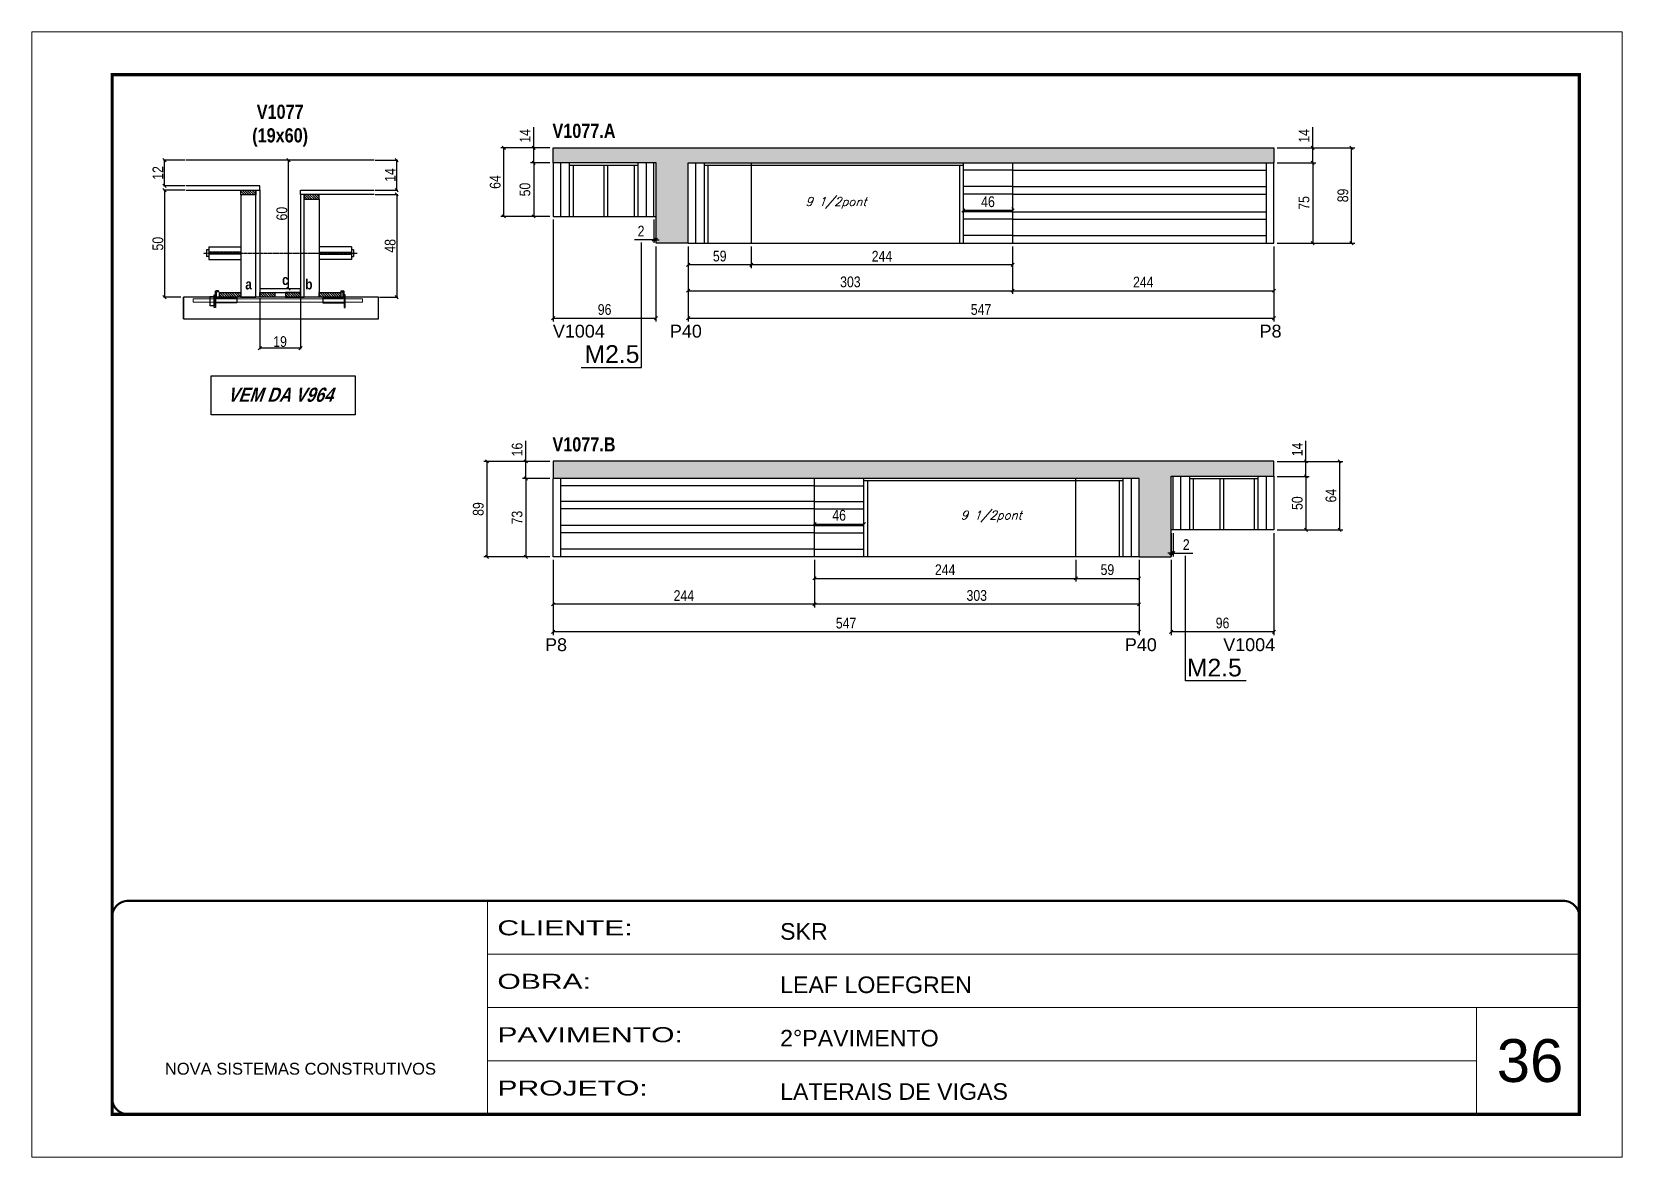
# Model space of a CAD drawing. Extents: x 3309 to 9563, y -2522 to 14608.
# Drawn here: x 8078 to 9563, y 4369 to 5419 of the extents above; entities that cross this region are included whole.
import ezdxf

# ---------------------------------------------------------------- set-up
doc = ezdxf.new("R2010")
doc.units = 0
for name, pattern in [('CONTINUO', [0]), ('DASHED', [0.75, 0.5, -0.25]), ('HIDDEN', [0.375, 0.25, -0.125])]:
    doc.linetypes.add(name, pattern=pattern)
for name, color, linetype in [('5', 5, 'Continuous'), ('barrote', 251, 'Continuous'), ('COTA', 241, 'Continuous'), ('detalhes', 4, 'Continuous'), ('NOMENCLATURA', 7, 'Continuous'), ('Painéis', 200, 'Continuous'), ('presilha', 1, 'Continuous'), ('SARR_2.2x10', 60, 'Continuous'), ('SARR_2.2x7', 40, 'Continuous'), ('SARR_3.5x7', 81, 'Continuous'), ('TENSOR', 3, 'Continuous'), ('texto', 7, 'Continuous')]:
    doc.layers.add(name, color=color, linetype=linetype)
for name, color, linetype, lineweight in [('CARIMBO', 255, 'Continuous', 9), ('CONCRETO', 251, 'Continuous', 25), ('Folhas', 255, 'Continuous', 9), ('SARRAFO DE PRESSAO', 251, 'DASHED', 9), ('SCO-___-LAJ', 2, 'Continuous', 0)]:
    doc.layers.add(name, color=color, linetype=linetype, lineweight=lineweight)
doc.styles.add('ARIAL', font='arial.ttf')
doc.styles.add('COTA TECNICA', font='techl___.ttf', dxfattribs={"height": 10})
doc.styles.add('COTA TECNICA 2X', font='techl___.ttf', dxfattribs={"height": 10})
doc.styles.add('Romans', font='romans.shx')
doc.styles.get("Standard").update_dxf_attribs({"font": 'arial.ttf'})
doc.styles.add('TECNICA', font='techb___.ttf', dxfattribs={"height": 10})
doc.styles.add('Tecnologia', font='')
doc.styles.get('Tecnologia').set_extended_font_data('Forgotten Futurist')
doc.dimstyles.new('PAINEL', dxfattribs={"dimtxt": 10, "dimasz": 3, "dimexe": 3, "dimexo": 3, "dimgap": 3, "dimtad": 1, "dimdec": 1, "dimzin": 12, "dimdsep": 46, "dimtxsty": 'COTA TECNICA', "dimblk1": 'OBLIQUE', "dimblk2": 'OBLIQUE', "dimsah": 1, "dimcen": 0.9, "dimclrd": 4, "dimclre": 4, "dimclrt": 240, "dimadec": 1, "dimazin": 3, "dimtfac": 1, "dimtdec": 1, "dimtmove": 0, "dimatfit": 3, "dimfxl": 1, "dimtolj": 1, "dimtzin": 12, "dimarcsym": 0})
doc.dimstyles.new('SECAO', dxfattribs={"dimscale": 0.333333, "dimtxt": 5, "dimasz": 9, "dimexe": 3, "dimexo": 3, "dimgap": 3, "dimtad": 1, "dimdec": 1, "dimlfac": 0.5, "dimzin": 12, "dimdsep": 46, "dimtxsty": 'COTA TECNICA 2X', "dimblk1": 'OBLIQUE', "dimblk2": 'OBLIQUE', "dimsah": 1, "dimcen": 0.9, "dimclrd": 4, "dimclre": 4, "dimclrt": 240, "dimadec": 1, "dimazin": 3, "dimtfac": 1, "dimtdec": 1, "dimtmove": 0, "dimatfit": 3, "dimfxl": 1, "dimtolj": 1, "dimtzin": 12, "dimarcsym": 0})
pattern_1 = [(135, (41526.2587, -118340.598), (-1.122532015, -1.122532015), [])]

msp = doc.modelspace()

# ---------------------------------------------------------------- texts
at = {"layer": '5', "linetype": 'Continuous'}
for s, rotation, p in [('V1004', 359.99996, (8564.4, 5134)), ('P40', 0.00004, (8673.69, 5134)), ('P8', 0.00004, (9224.3, 5134)), ('P8', 359.99996, (8557.12, 4841.43)), ('P40', 359.99996, (9098.48, 4841.43)), ('V1004', 0.00004, (9190.35, 4841.43))]:
    msp.add_text(s, height=12, rotation=rotation, dxfattribs=at).set_placement(p)
at = {"layer": 'CARIMBO', "style": 'ARIAL'}
msp.add_text('36', height=40, dxfattribs=at).set_placement((9445.73, 4439.4))
at = {"layer": 'detalhes', "style": 'TECNICA'}
for s, p in [('a', (8277.25, 5178.93)), ('c', (8311.54, 5183.04)), ('b', (8333.22, 5178.92))]:
    msp.add_text(s, height=9.6, dxfattribs=at).set_placement(p)
at = {"layer": 'NOMENCLATURA', "style": 'TECNICA'}
for s, p in [('V1077.A', (8564.03, 5320.29)), ('V1077.B', (8564.03, 5027.72))]:
    msp.add_text(s, height=13.2, dxfattribs=at).set_placement(p)
at = {"layer": 'NOMENCLATURA', "linetype": 'Continuous'}
for p in [(8594.02, 5110.38), (9156.44, 4817.81)]:
    msp.add_text('M2.5', height=16.5, dxfattribs=at).set_placement(p)
at = {"layer": 'NOMENCLATURA', "insert": (8309.75, 5351.27), "char_height": 13.2, "attachment_point": 2, "style": 'TECNICA'}
msp.add_mtext_dynamic_manual_height_columns('V1077\\P(19x60)', width=300.2766, gutter_width=1, heights=[0], dxfattribs=at)
at = {"layer": 'NOMENCLATURA', "insert": (8309.72, 5087.25), "char_height": 13.2, "width": 300.2766, "attachment_point": 2, "style": 'TECNICA'}
msp.add_mtext('{\\Q19;VEM DA V964}', dxfattribs=at)
at = {"layer": 'texto', "color": 2, "char_height": 8, "attachment_point": 5, "style": 'Romans'}
for insert in [(8828.74, 5259.6), (8973.74, 4967.03)]:
    msp.add_mtext('{\\Q19;\\C256;9 1/2pont}', dxfattribs=dict(at, insert=insert))

# ---------------------------------------------------------------- blocks, each defined once
blk = doc.blocks.new('9999999999')
at = {"color": 30, "linetype": 'CONTINUO'}
for p, q in [((98564.6, 34230.2), (98564.6, 34429.4)), ((98564.6, 34379.6), (99584, 34379.6)), ((98564.6, 34329.8), (99488, 34329.8)), ((99584, 34329.8), (99488, 34329.8)), ((99488, 34329.8), (99488, 34230.2)), ((98564.6, 34280), (99488, 34280))]:
    blk.add_line(p, q, dxfattribs=at)
at = {"color": 30, "linetype": 'CONTINUO', "const_width": 2}
blk.add_lwpolyline([(99584, 34230.2), (99584, 34414.4, 0.414214), (99569, 34429.4), (98229, 34429.4, 0.414214), (98214, 34414.4), (98214, 34245.2, 0.414214), (98229, 34230.2), (99584, 34230.2)], format="xyb", dxfattribs=at)
at = {"layer": 'Folhas'}
blk.add_lwpolyline([(98139, 34190.2), (99624, 34190.2), (99624, 35240.2), (98139, 35240.2)], close=True, dxfattribs=at)
at = {"layer": 'Folhas', "color": 30, "const_width": 3}
blk.add_lwpolyline([(98214, 34230.2), (99584, 34230.2), (99584, 35200.2), (98214, 35200.2)], close=True, dxfattribs=at)
at = {"color": 7, "linetype": 'Continuous', "ltscale": 5, "style": 'ARIAL'}
for s, height, p in [('SKR', 15.48, (98837.7, 34393.1)), ('LEAF LOEFGREN', 15.483, (98837.7, 34343.3)), ('2°PAVIMENTO', 15.483, (98837.7, 34293.5)), ('NOVA SISTEMAS CONSTRUTIVOS', 11.059, (98263.2, 34267.2)), ('LATERAIS DE VIGAS', 15.483, (98837.7, 34243.7))]:
    blk.add_text(s, height=height, dxfattribs=at).set_placement(p)
at = {"layer": 'Folhas', "color": 7, "style": 'Tecnologia', "width": 1.5}
for s, p in [('CLIENTE:', (98573.7, 34397.2)), ('OBRA:', (98573.7, 34347.3)), ('PAVIMENTO:', (98573.7, 34297.5)), ('PROJETO:', (98573.7, 34247.7))]:
    blk.add_text(s, height=14, dxfattribs=at).set_placement(p)
blk = doc.blocks.new('_Oblique')
at = {"color": 0, "linetype": 'ByBlock', "lineweight": -2}
blk.add_line((-0.5, -0.5), (0.5, 0.5), dxfattribs=at)
blk = doc.blocks.new('*D1319')
at = {"layer": 'COTA', "color": 4, "lineweight": -2, "transparency": 16777216}
for p, q in [((8290.7, 5170.6), (8290.7, 5123.1)), ((8328.7, 5170.6), (8328.7, 5123.1)), ((8328.7, 5124.1), (8290.7, 5124.1))]:
    blk.add_line(p, q, dxfattribs=at)
at = {"layer": 'Defpoints', "color": 0, "transparency": 16777216}
for p in [(8290.7, 5171.6), (8328.7, 5171.6), (8290.7, 5124.1)]:
    blk.add_point(p, dxfattribs=at)
at = {"layer": 'COTA', "color": 4, "lineweight": -2, "transparency": 16777216, "xscale": 3, "yscale": 3, "zscale": 3, "rotation": 180}
blk.add_blockref('_Oblique', (8290.7, 5124.1), dxfattribs=at)
at = {"layer": 'COTA', "color": 4, "lineweight": -2, "transparency": 16777216, "xscale": 3, "yscale": 3, "zscale": 3}
blk.add_blockref('_Oblique', (8328.7, 5124.1), dxfattribs=at)
at = {"layer": 'COTA', "color": 240, "transparency": 16777216, "insert": (8309.7, 5130.2), "char_height": 10, "attachment_point": 5, "style": 'COTA TECNICA 2X'}
blk.add_mtext('\\A1;19', dxfattribs=at)
blk = doc.blocks.new('PRESILHA METÁLICA 1')
at = {"layer": 'presilha'}
for p, q in [((0, 13), (6, 13)), ((0, 13), (0, 0)), ((6, 0), (0, 0)), ((6, 15.5), (7.5, 15.5)), ((6, -2.5), (6, 15.5)), ((6, 13), (6, 0)), ((7.5, 10.6), (7.5, 19.9)), ((7.5, 15.5), (7.5, -2.5)), ((37.5, 4.1), (7.5, 4.1)), ((12, 21), (8.6, 21)), ((9, 11.6), (9, 18.9)), ((12, 19.5), (9.6, 19.5)), ((37.5, 11), (9.6, 11)), ((12, 21), (12, 19.5)), ((37.5, 11), (37.5, 4.1)), ((7.5, -2.5), (6, -2.5))]:
    blk.add_line(p, q, dxfattribs=at)
for centre, radius, start, end in [((8.6, 19.9), 1.14, 90, 180), ((9.6, 18.9), 0.57, 90, 180), ((9.6, 11.6), 0.57, 180, 270)]:
    blk.add_arc(centre, radius, start, end, dxfattribs=at)
blk = doc.blocks.new('PRESILHA METÁLICA 2')
at = {"layer": 'presilha'}
for p, q in [((-5.2, 23.5), (-5.2, 22)), ((-5.2, 23.5), (-1.9, 23.5)), ((-0.8, 14.6), (-0.8, 22.4)), ((-30.8, 13.5), (-30.8, 6.6)), ((-30.8, 13.5), (-2.8, 13.5)), ((-30.8, 6.6), (-0.8, 6.6)), ((-5.2, 22), (-2.8, 22)), ((-2.2, 14.1), (-2.2, 21.4)), ((0.8, 18), (-0.8, 18)), ((-0.8, 18), (-0.8, 0)), ((-0.8, 0), (0.8, 0)), ((0.8, 0), (0.8, 18))]:
    blk.add_line(p, q, dxfattribs=at)
for centre, radius, start, end in [((-1.9, 22.4), 1.14, 0, 90), ((-2.8, 21.4), 0.57, 0, 90), ((-2.8, 14.1), 0.57, 270, 0)]:
    blk.add_arc(centre, radius, start, end, dxfattribs=at)
blk = doc.blocks.new('*D1320')
at = {"layer": 'COTA', "color": 4, "lineweight": -2, "transparency": 16777216}
for p, q in [((8221, 5271.6), (8200.7, 5271.6)), ((8201.7, 5271.6), (8201.7, 5171.6)), ((8216.9, 5171.6), (8200.7, 5171.6))]:
    blk.add_line(p, q, dxfattribs=at)
at = {"layer": 'Defpoints', "color": 0, "transparency": 16777216}
for p in [(8222, 5271.6), (8201.7, 5171.6), (8217.9, 5171.6)]:
    blk.add_point(p, dxfattribs=at)
at = {"layer": 'COTA', "color": 4, "lineweight": -2, "transparency": 16777216, "xscale": 3, "yscale": 3, "zscale": 3}
for p, rotation in [((8201.7, 5271.6), 90), ((8201.7, 5171.6), 270)]:
    blk.add_blockref('_Oblique', p, dxfattribs=dict(at, rotation=rotation))
at = {"layer": 'COTA', "color": 240, "transparency": 16777216, "insert": (8195.6, 5221.6), "char_height": 10, "attachment_point": 5, "rotation": 90, "style": 'COTA TECNICA 2X'}
blk.add_mtext('\\A1;50', dxfattribs=at)
blk = doc.blocks.new('*D1321')
at = {"layer": 'COTA', "color": 4, "lineweight": -2, "transparency": 16777216}
for p, q in [((8398.4, 5267.6), (8419.6, 5267.6)), ((8418.6, 5267.6), (8418.6, 5171.6)), ((8402.5, 5171.6), (8419.6, 5171.6))]:
    blk.add_line(p, q, dxfattribs=at)
at = {"layer": 'Defpoints', "color": 0, "transparency": 16777216}
for p in [(8397.4, 5267.6), (8401.5, 5171.6), (8418.6, 5171.6)]:
    blk.add_point(p, dxfattribs=at)
at = {"layer": 'COTA', "color": 4, "lineweight": -2, "transparency": 16777216, "xscale": 3, "yscale": 3, "zscale": 3}
for p, rotation in [((8418.6, 5267.6), 90), ((8418.6, 5171.6), 270)]:
    blk.add_blockref('_Oblique', p, dxfattribs=dict(at, rotation=rotation))
at = {"layer": 'COTA', "color": 240, "transparency": 16777216, "insert": (8412.5, 5219.6), "char_height": 10, "attachment_point": 5, "rotation": 90, "style": 'COTA TECNICA 2X'}
blk.add_mtext('\\A1;48', dxfattribs=at)
blk = doc.blocks.new('*D1322')
at = {"layer": 'COTA', "color": 4, "lineweight": -2, "transparency": 16777216}
for p, q in [((8327.7, 5299.6), (8316.5, 5299.6)), ((8317.5, 5179.6), (8317.5, 5299.6)), ((8327.7, 5179.6), (8316.5, 5179.6))]:
    blk.add_line(p, q, dxfattribs=at)
at = {"layer": 'Defpoints', "color": 0, "transparency": 16777216}
for p in [(8317.5, 5299.6), (8328.7, 5299.6), (8328.7, 5179.6)]:
    blk.add_point(p, dxfattribs=at)
at = {"layer": 'COTA', "color": 4, "lineweight": -2, "transparency": 16777216, "xscale": 3, "yscale": 3, "zscale": 3}
for p, rotation in [((8317.5, 5299.6), 90), ((8317.5, 5179.6), 270)]:
    blk.add_blockref('_Oblique', p, dxfattribs=dict(at, rotation=rotation))
at = {"layer": 'COTA', "color": 240, "transparency": 16777216, "insert": (8311.4, 5249.6), "char_height": 10, "attachment_point": 5, "rotation": 90, "style": 'COTA TECNICA 2X'}
blk.add_mtext('\\A1;60', dxfattribs=at)
blk = doc.blocks.new('*D1323')
at = {"layer": 'COTA', "color": 4, "lineweight": -2, "transparency": 16777216}
for p, q in [((8398.4, 5299.6), (8419.6, 5299.6)), ((8418.6, 5271.6), (8418.6, 5299.6)), ((8398.4, 5271.6), (8419.6, 5271.6))]:
    blk.add_line(p, q, dxfattribs=at)
at = {"layer": 'Defpoints', "color": 0, "transparency": 16777216}
for p in [(8397.4, 5299.6), (8418.6, 5299.6), (8397.4, 5271.6)]:
    blk.add_point(p, dxfattribs=at)
at = {"layer": 'COTA', "color": 4, "lineweight": -2, "transparency": 16777216, "xscale": 3, "yscale": 3, "zscale": 3}
for p, rotation in [((8418.6, 5299.6), 90), ((8418.6, 5271.6), 270)]:
    blk.add_blockref('_Oblique', p, dxfattribs=dict(at, rotation=rotation))
at = {"layer": 'COTA', "color": 240, "transparency": 16777216, "insert": (8412.6, 5285.6), "char_height": 10, "attachment_point": 5, "rotation": 90, "style": 'COTA TECNICA 2X'}
blk.add_mtext('\\A1;14', dxfattribs=at)
blk = doc.blocks.new('*D1326')
at = {"layer": 'COTA', "color": 4, "lineweight": -2, "transparency": 16777216}
for p, q in [((8221, 5299.6), (8200.7, 5299.6)), ((8201.7, 5275.6), (8201.7, 5299.6)), ((8221, 5275.6), (8200.7, 5275.6))]:
    blk.add_line(p, q, dxfattribs=at)
at = {"layer": 'Defpoints', "color": 0, "transparency": 16777216}
for p in [(8201.7, 5299.6), (8222, 5299.6), (8222, 5275.6)]:
    blk.add_point(p, dxfattribs=at)
at = {"layer": 'COTA', "color": 4, "lineweight": -2, "transparency": 16777216, "xscale": 3, "yscale": 3, "zscale": 3}
for p, rotation in [((8201.7, 5299.6), 90), ((8201.7, 5275.6), 270)]:
    blk.add_blockref('_Oblique', p, dxfattribs=dict(at, rotation=rotation))
at = {"layer": 'COTA', "color": 240, "transparency": 16777216, "insert": (8195.6, 5287.6), "char_height": 10, "attachment_point": 5, "rotation": 90, "style": 'COTA TECNICA 2X'}
blk.add_mtext('\\A1;12', dxfattribs=at)
blk = doc.blocks.new('*D1327')
at = {"layer": 'COTA', "color": 4, "lineweight": -2, "transparency": 16777216}
for p, q in [((8564.7, 5244.1), (8564.7, 5149)), ((8660.7, 5219.1), (8660.7, 5149)), ((8564.7, 5152), (8660.7, 5152))]:
    blk.add_line(p, q, dxfattribs=at)
at = {"layer": 'Defpoints', "color": 0, "transparency": 16777216}
for p in [(8564.7, 5247.1), (8660.7, 5222.1), (8660.7, 5152)]:
    blk.add_point(p, dxfattribs=at)
at = {"layer": 'COTA', "color": 4, "lineweight": -2, "transparency": 16777216, "xscale": 3, "yscale": 3, "zscale": 3, "rotation": 180}
blk.add_blockref('_Oblique', (8564.7, 5152), dxfattribs=at)
at = {"layer": 'COTA', "color": 4, "lineweight": -2, "transparency": 16777216, "xscale": 3, "yscale": 3, "zscale": 3}
blk.add_blockref('_Oblique', (8660.7, 5152), dxfattribs=at)
at = {"layer": 'COTA', "color": 240, "transparency": 16777216, "insert": (8612.7, 5160.1), "char_height": 10, "attachment_point": 5, "style": 'COTA TECNICA'}
blk.add_mtext('\\A1;96', dxfattribs=at)
blk = doc.blocks.new('*D1324')
at = {"layer": 'COTA', "color": 4, "linetype": 'ByBlock', "lineweight": -2, "transparency": 16777216}
for p, q in [((8993.7, 5219.1), (8993.7, 5174.7)), ((9237.7, 5219.1), (9237.7, 5174.7)), ((8993.7, 5177.7), (9237.7, 5177.7))]:
    blk.add_line(p, q, dxfattribs=at)
at = {"layer": 'Defpoints', "color": 0, "linetype": 'ByBlock', "transparency": 16777216}
for p in [(8993.7, 5222.1), (9237.7, 5222.1), (9237.7, 5177.7)]:
    blk.add_point(p, dxfattribs=at)
at = {"layer": 'COTA', "color": 4, "linetype": 'ByBlock', "lineweight": -2, "transparency": 16777216, "xscale": 3, "yscale": 3, "zscale": 3, "rotation": 180}
blk.add_blockref('_Oblique', (8993.7, 5177.7), dxfattribs=at)
at = {"layer": 'COTA', "color": 4, "linetype": 'ByBlock', "lineweight": -2, "transparency": 16777216, "xscale": 3, "yscale": 3, "zscale": 3}
blk.add_blockref('_Oblique', (9237.7, 5177.7), dxfattribs=at)
at = {"layer": 'COTA', "color": 240, "linetype": 'ByBlock', "transparency": 16777216, "insert": (9115.7, 5185.8), "char_height": 10, "attachment_point": 5, "style": 'COTA TECNICA'}
blk.add_mtext('\\A1;244', dxfattribs=at)
blk = doc.blocks.new('*D1328')
at = {"layer": 'COTA', "color": 4, "linetype": 'ByBlock', "lineweight": -2, "transparency": 16777216}
for p, q in [((8690.7, 5219.1), (8690.7, 5149)), ((9237.7, 5219.1), (9237.7, 5149)), ((8690.7, 5152), (9237.7, 5152))]:
    blk.add_line(p, q, dxfattribs=at)
at = {"layer": 'Defpoints', "color": 0, "linetype": 'ByBlock', "transparency": 16777216}
for p in [(8690.7, 5222.1), (9237.7, 5222.1), (9237.7, 5152)]:
    blk.add_point(p, dxfattribs=at)
at = {"layer": 'COTA', "color": 4, "linetype": 'ByBlock', "lineweight": -2, "transparency": 16777216, "xscale": 3, "yscale": 3, "zscale": 3, "rotation": 180}
blk.add_blockref('_Oblique', (8690.7, 5152), dxfattribs=at)
at = {"layer": 'COTA', "color": 4, "linetype": 'ByBlock', "lineweight": -2, "transparency": 16777216, "xscale": 3, "yscale": 3, "zscale": 3}
blk.add_blockref('_Oblique', (9237.7, 5152), dxfattribs=at)
at = {"layer": 'COTA', "color": 240, "linetype": 'ByBlock', "transparency": 16777216, "insert": (8964.2, 5160.1), "char_height": 10, "attachment_point": 5, "style": 'COTA TECNICA'}
blk.add_mtext('\\A1;547', dxfattribs=at)
blk = doc.blocks.new('*D1325')
at = {"layer": 'COTA', "color": 4, "lineweight": -2, "transparency": 16777216}
for p, q in [((8749.7, 5219.1), (8749.7, 5198.9)), ((8993.7, 5219.1), (8993.7, 5198.9)), ((8993.7, 5201.9), (8749.7, 5201.9))]:
    blk.add_line(p, q, dxfattribs=at)
at = {"layer": 'Defpoints', "color": 0, "transparency": 16777216}
for p in [(8749.7, 5222.1, 0), (8993.7, 5222.1, 0), (8749.7, 5201.9)]:
    blk.add_point(p, dxfattribs=at)
at = {"layer": 'COTA', "color": 4, "lineweight": -2, "transparency": 16777216, "xscale": 3, "yscale": 3, "zscale": 3, "rotation": 180}
blk.add_blockref('_Oblique', (8749.7, 5201.9), dxfattribs=at)
at = {"layer": 'COTA', "color": 4, "lineweight": -2, "transparency": 16777216, "xscale": 3, "yscale": 3, "zscale": 3}
blk.add_blockref('_Oblique', (8993.7, 5201.9), dxfattribs=at)
at = {"layer": 'COTA', "color": 240, "transparency": 16777216, "insert": (8871.7, 5209.9), "char_height": 10, "attachment_point": 5, "style": 'COTA TECNICA'}
blk.add_mtext('\\A1;244', dxfattribs=at)
blk = doc.blocks.new('*D1329')
at = {"layer": 'COTA', "color": 4, "lineweight": -2, "transparency": 16777216}
for p, q in [((8690.7, 5219.1), (8690.7, 5198.9)), ((8749.7, 5219.1), (8749.7, 5198.9)), ((8749.7, 5201.9), (8690.7, 5201.9))]:
    blk.add_line(p, q, dxfattribs=at)
at = {"layer": 'Defpoints', "color": 0, "transparency": 16777216}
for p in [(8690.7, 5222.1, 0), (8749.7, 5222.1, 0), (8690.7, 5201.9)]:
    blk.add_point(p, dxfattribs=at)
at = {"layer": 'COTA', "color": 4, "lineweight": -2, "transparency": 16777216, "xscale": 3, "yscale": 3, "zscale": 3, "rotation": 180}
blk.add_blockref('_Oblique', (8690.7, 5201.9), dxfattribs=at)
at = {"layer": 'COTA', "color": 4, "lineweight": -2, "transparency": 16777216, "xscale": 3, "yscale": 3, "zscale": 3}
blk.add_blockref('_Oblique', (8749.7, 5201.9), dxfattribs=at)
at = {"layer": 'COTA', "color": 240, "transparency": 16777216, "insert": (8720.2, 5210), "char_height": 10, "attachment_point": 5, "style": 'COTA TECNICA'}
blk.add_mtext('\\A1;59', dxfattribs=at)
blk = doc.blocks.new('*D1330')
at = {"layer": 'COTA', "color": 4, "lineweight": -2, "transparency": 16777216}
for p, q in [((8690.7, 5219.1), (8690.7, 5174.7)), ((8993.7, 5219.1), (8993.7, 5174.7)), ((8690.7, 5177.7), (8993.7, 5177.7))]:
    blk.add_line(p, q, dxfattribs=at)
at = {"layer": 'Defpoints', "color": 0, "transparency": 16777216}
for p in [(8690.7, 5222.1), (8993.7, 5222.1), (8993.7, 5177.7)]:
    blk.add_point(p, dxfattribs=at)
at = {"layer": 'COTA', "color": 4, "lineweight": -2, "transparency": 16777216, "xscale": 3, "yscale": 3, "zscale": 3, "rotation": 180}
blk.add_blockref('_Oblique', (8690.7, 5177.7), dxfattribs=at)
at = {"layer": 'COTA', "color": 4, "lineweight": -2, "transparency": 16777216, "xscale": 3, "yscale": 3, "zscale": 3}
blk.add_blockref('_Oblique', (8993.7, 5177.7), dxfattribs=at)
at = {"layer": 'COTA', "color": 240, "transparency": 16777216, "insert": (8842.2, 5185.9), "char_height": 10, "attachment_point": 5, "style": 'COTA TECNICA'}
blk.add_mtext('\\A1;303', dxfattribs=at)
blk = doc.blocks.new('*D1331')
at = {"layer": 'COTA', "color": 4, "lineweight": -2, "transparency": 16777216}
for p, q in [((8658.7, 5244.1), (8658.7, 5222.3)), ((8660.7, 5244.1), (8660.7, 5222.3)), ((8658.7, 5225.3), (8640.6, 5225.3)), ((8660.7, 5225.3), (8658.7, 5225.3)), ((8660.7, 5225.3), (8663.7, 5225.3))]:
    blk.add_line(p, q, dxfattribs=at)
at = {"layer": 'Defpoints', "color": 0, "transparency": 16777216}
for p in [(8658.7, 5247.1), (8660.7, 5247.1), (8660.7, 5225.3)]:
    blk.add_point(p, dxfattribs=at)
at = {"layer": 'COTA', "color": 4, "lineweight": -2, "transparency": 16777216, "xscale": 3, "yscale": 3, "zscale": 3}
blk.add_blockref('_Oblique', (8658.7, 5225.3), dxfattribs=at)
at = {"layer": 'COTA', "color": 4, "lineweight": -2, "transparency": 16777216, "xscale": 3, "yscale": 3, "zscale": 3, "rotation": 180}
blk.add_blockref('_Oblique', (8660.7, 5225.3), dxfattribs=at)
at = {"layer": 'COTA', "color": 240, "transparency": 16777216, "insert": (8646.7, 5233.3), "char_height": 10, "attachment_point": 5, "style": 'COTA TECNICA'}
blk.add_mtext('\\A1;2', dxfattribs=at)
blk = doc.blocks.new('*D1380')
at = {"layer": 'COTA', "color": 4, "lineweight": -2, "transparency": 16777216}
for p, q in [((9240.7, 5311.1), (9313.2, 5311.1)), ((9310.2, 5222.1), (9310.2, 5311.1)), ((9240.7, 5222.1), (9313.2, 5222.1))]:
    blk.add_line(p, q, dxfattribs=at)
at = {"layer": 'Defpoints', "color": 0, "transparency": 16777216}
for p in [(9237.7, 5311.1), (9310.2, 5311.1), (9237.7, 5222.1)]:
    blk.add_point(p, dxfattribs=at)
at = {"layer": 'COTA', "color": 4, "lineweight": -2, "transparency": 16777216, "xscale": 3, "yscale": 3, "zscale": 3}
for p, rotation in [((9310.2, 5311.1), 90), ((9310.2, 5222.1), 270)]:
    blk.add_blockref('_Oblique', p, dxfattribs=dict(at, rotation=rotation))
at = {"layer": 'COTA', "color": 240, "transparency": 16777216, "insert": (9302.1, 5266.6), "char_height": 10, "attachment_point": 5, "rotation": 90, "style": 'COTA TECNICA'}
blk.add_mtext('\\A1;89', dxfattribs=at)
blk = doc.blocks.new('*D1381')
at = {"layer": 'COTA', "color": 4, "lineweight": -2, "transparency": 16777216}
for p, q in [((8947.7, 5254.4), (8947.7, 5255.6)), ((8993.7, 5252.6), (8947.7, 5252.6)), ((8993.7, 5254.4), (8993.7, 5255.6))]:
    blk.add_line(p, q, dxfattribs=at)
at = {"layer": 'Defpoints', "color": 0, "transparency": 16777216}
for p in [(8947.7, 5252.6), (8947.7, 5251.4), (8993.7, 5251.4)]:
    blk.add_point(p, dxfattribs=at)
at = {"layer": 'COTA', "color": 4, "lineweight": -2, "transparency": 16777216, "xscale": 3, "yscale": 3, "zscale": 3, "rotation": 180}
blk.add_blockref('_Oblique', (8947.7, 5252.6), dxfattribs=at)
at = {"layer": 'COTA', "color": 4, "lineweight": -2, "transparency": 16777216, "xscale": 3, "yscale": 3, "zscale": 3}
blk.add_blockref('_Oblique', (8993.7, 5252.6), dxfattribs=at)
at = {"layer": 'COTA', "color": 240, "transparency": 16777216, "insert": (8970.7, 5260.7), "char_height": 10, "attachment_point": 5, "style": 'COTA TECNICA'}
blk.add_mtext('\\A1;46', dxfattribs=at)
blk = doc.blocks.new('*D1382')
at = {"layer": 'COTA', "color": 4, "lineweight": -2, "transparency": 16777216}
for p, q in [((8561.7, 5297.1), (8543.5, 5297.1)), ((8546.5, 5297.1), (8546.5, 5247.1)), ((8561.7, 5247.1), (8543.5, 5247.1))]:
    blk.add_line(p, q, dxfattribs=at)
at = {"layer": 'Defpoints', "color": 0, "transparency": 16777216}
for p in [(8564.7, 5297.1), (8546.5, 5247.1), (8564.7, 5247.1)]:
    blk.add_point(p, dxfattribs=at)
at = {"layer": 'COTA', "color": 4, "lineweight": -2, "transparency": 16777216, "xscale": 3, "yscale": 3, "zscale": 3}
for p, rotation in [((8546.5, 5297.1), 90), ((8546.5, 5247.1), 270)]:
    blk.add_blockref('_Oblique', p, dxfattribs=dict(at, rotation=rotation))
at = {"layer": 'COTA', "color": 240, "transparency": 16777216, "insert": (8538.4, 5272.1), "char_height": 10, "attachment_point": 5, "rotation": 90, "style": 'COTA TECNICA'}
blk.add_mtext('\\A1;50', dxfattribs=at)
blk = doc.blocks.new('*D1383')
at = {"layer": 'COTA', "color": 4, "lineweight": -2, "transparency": 16777216}
for p, q in [((8546.5, 5311.1), (8546.5, 5330.2)), ((8561.7, 5311.1), (8543.5, 5311.1)), ((8546.5, 5297.1), (8546.5, 5311.1)), ((8561.7, 5297.1), (8543.5, 5297.1))]:
    blk.add_line(p, q, dxfattribs=at)
at = {"layer": 'Defpoints', "color": 0, "transparency": 16777216}
for p in [(8546.5, 5311.1), (8564.7, 5311.1), (8564.7, 5297.1)]:
    blk.add_point(p, dxfattribs=at)
at = {"layer": 'COTA', "color": 4, "lineweight": -2, "transparency": 16777216, "xscale": 3, "yscale": 3, "zscale": 3}
for p, rotation in [((8546.5, 5311.1), 90), ((8546.5, 5297.1), 270)]:
    blk.add_blockref('_Oblique', p, dxfattribs=dict(at, rotation=rotation))
at = {"layer": 'COTA', "color": 240, "transparency": 16777216, "insert": (8538.4, 5322.2), "char_height": 10, "attachment_point": 5, "rotation": 90, "style": 'COTA TECNICA'}
blk.add_mtext('\\A1;14', dxfattribs=at)
blk = doc.blocks.new('*D1384')
at = {"layer": 'COTA', "color": 4, "lineweight": -2, "transparency": 16777216}
for p, q in [((9240.7, 5297.1), (9276.9, 5297.1)), ((9273.9, 5297.1), (9273.9, 5222.1)), ((9240.7, 5222.1), (9276.9, 5222.1))]:
    blk.add_line(p, q, dxfattribs=at)
at = {"layer": 'Defpoints', "color": 0, "transparency": 16777216}
for p in [(9237.7, 5297.1), (9237.7, 5222.1), (9273.9, 5222.1)]:
    blk.add_point(p, dxfattribs=at)
at = {"layer": 'COTA', "color": 4, "lineweight": -2, "transparency": 16777216, "xscale": 3, "yscale": 3, "zscale": 3}
for p, rotation in [((9273.9, 5297.1), 90), ((9273.9, 5222.1), 270)]:
    blk.add_blockref('_Oblique', p, dxfattribs=dict(at, rotation=rotation))
at = {"layer": 'COTA', "color": 240, "transparency": 16777216, "insert": (9265.8, 5259.6), "char_height": 10, "attachment_point": 5, "rotation": 90, "style": 'COTA TECNICA'}
blk.add_mtext('\\A1;75', dxfattribs=at)
blk = doc.blocks.new('*D1385')
at = {"layer": 'COTA', "color": 4, "lineweight": -2, "transparency": 16777216}
for p, q in [((9273.9, 5311.1), (9273.9, 5330.2)), ((9240.7, 5311.1), (9276.9, 5311.1)), ((9273.9, 5297.1), (9273.9, 5311.1)), ((9240.7, 5297.1), (9276.9, 5297.1))]:
    blk.add_line(p, q, dxfattribs=at)
at = {"layer": 'Defpoints', "color": 0, "transparency": 16777216}
for p in [(9237.7, 5311.1), (9273.9, 5311.1), (9237.7, 5297.1)]:
    blk.add_point(p, dxfattribs=at)
at = {"layer": 'COTA', "color": 4, "lineweight": -2, "transparency": 16777216, "xscale": 3, "yscale": 3, "zscale": 3}
for p, rotation in [((9273.9, 5311.1), 90), ((9273.9, 5297.1), 270)]:
    blk.add_blockref('_Oblique', p, dxfattribs=dict(at, rotation=rotation))
at = {"layer": 'COTA', "color": 240, "transparency": 16777216, "insert": (9265.8, 5322.2), "char_height": 10, "attachment_point": 5, "rotation": 90, "style": 'COTA TECNICA'}
blk.add_mtext('\\A1;14', dxfattribs=at)
blk = doc.blocks.new('*D1388')
at = {"layer": 'COTA', "color": 4, "lineweight": -2, "transparency": 16777216}
for p, q in [((9237.7, 4951.5), (9237.7, 4856.4)), ((9141.7, 4926.5), (9141.7, 4856.4)), ((9237.7, 4859.4), (9141.7, 4859.4))]:
    blk.add_line(p, q, dxfattribs=at)
at = {"layer": 'Defpoints', "color": 0, "transparency": 16777216}
for p in [(9237.7, 4954.5), (9141.7, 4929.5), (9141.7, 4859.4)]:
    blk.add_point(p, dxfattribs=at)
at = {"layer": 'COTA', "color": 4, "lineweight": -2, "transparency": 16777216, "xscale": 3, "yscale": 3, "zscale": 3, "rotation": 180}
blk.add_blockref('_Oblique', (9141.7, 4859.4), dxfattribs=at)
at = {"layer": 'COTA', "color": 4, "lineweight": -2, "transparency": 16777216, "xscale": 3, "yscale": 3, "zscale": 3}
blk.add_blockref('_Oblique', (9237.7, 4859.4), dxfattribs=at)
at = {"layer": 'COTA', "color": 240, "transparency": 16777216, "insert": (9189.7, 4867.6), "char_height": 10, "attachment_point": 5, "style": 'COTA TECNICA'}
blk.add_mtext('\\A1;96', dxfattribs=at)
blk = doc.blocks.new('*D1386')
at = {"layer": 'COTA', "color": 4, "linetype": 'ByBlock', "lineweight": -2, "transparency": 16777216}
for p, q in [((8564.7, 4926.5), (8564.7, 4882.1)), ((8808.7, 4926.5), (8808.7, 4882.1)), ((8808.7, 4885.1), (8564.7, 4885.1))]:
    blk.add_line(p, q, dxfattribs=at)
at = {"layer": 'Defpoints', "color": 0, "linetype": 'ByBlock', "transparency": 16777216}
for p in [(8564.7, 4929.5), (8808.7, 4929.5), (8564.7, 4885.1)]:
    blk.add_point(p, dxfattribs=at)
at = {"layer": 'COTA', "color": 4, "linetype": 'ByBlock', "lineweight": -2, "transparency": 16777216, "xscale": 3, "yscale": 3, "zscale": 3, "rotation": 180}
blk.add_blockref('_Oblique', (8564.7, 4885.1), dxfattribs=at)
at = {"layer": 'COTA', "color": 4, "linetype": 'ByBlock', "lineweight": -2, "transparency": 16777216, "xscale": 3, "yscale": 3, "zscale": 3}
blk.add_blockref('_Oblique', (8808.7, 4885.1), dxfattribs=at)
at = {"layer": 'COTA', "color": 240, "linetype": 'ByBlock', "transparency": 16777216, "insert": (8686.7, 4893.2), "char_height": 10, "attachment_point": 5, "style": 'COTA TECNICA'}
blk.add_mtext('\\A1;244', dxfattribs=at)
blk = doc.blocks.new('*D1389')
at = {"layer": 'COTA', "color": 4, "linetype": 'ByBlock', "lineweight": -2, "transparency": 16777216}
for p, q in [((8564.7, 4926.5), (8564.7, 4856.4)), ((9111.7, 4926.5), (9111.7, 4856.4)), ((9111.7, 4859.4), (8564.7, 4859.4))]:
    blk.add_line(p, q, dxfattribs=at)
at = {"layer": 'Defpoints', "color": 0, "linetype": 'ByBlock', "transparency": 16777216}
for p in [(8564.7, 4929.5), (9111.7, 4929.5), (8564.7, 4859.4)]:
    blk.add_point(p, dxfattribs=at)
at = {"layer": 'COTA', "color": 4, "linetype": 'ByBlock', "lineweight": -2, "transparency": 16777216, "xscale": 3, "yscale": 3, "zscale": 3, "rotation": 180}
blk.add_blockref('_Oblique', (8564.7, 4859.4), dxfattribs=at)
at = {"layer": 'COTA', "color": 4, "linetype": 'ByBlock', "lineweight": -2, "transparency": 16777216, "xscale": 3, "yscale": 3, "zscale": 3}
blk.add_blockref('_Oblique', (9111.7, 4859.4), dxfattribs=at)
at = {"layer": 'COTA', "color": 240, "linetype": 'ByBlock', "transparency": 16777216, "insert": (8838.2, 4867.5), "char_height": 10, "attachment_point": 5, "style": 'COTA TECNICA'}
blk.add_mtext('\\A1;547', dxfattribs=at)
blk = doc.blocks.new('*D1387')
at = {"layer": 'COTA', "color": 4, "lineweight": -2, "transparency": 16777216}
for p, q in [((8808.7, 4926.5), (8808.7, 4906.3)), ((9052.7, 4926.5), (9052.7, 4906.3)), ((8808.7, 4909.3), (9052.7, 4909.3))]:
    blk.add_line(p, q, dxfattribs=at)
at = {"layer": 'Defpoints', "color": 0, "transparency": 16777216}
for p in [(8808.7, 4929.5, 0), (9052.7, 4929.5, 0), (9052.7, 4909.3)]:
    blk.add_point(p, dxfattribs=at)
at = {"layer": 'COTA', "color": 4, "lineweight": -2, "transparency": 16777216, "xscale": 3, "yscale": 3, "zscale": 3, "rotation": 180}
blk.add_blockref('_Oblique', (8808.7, 4909.3), dxfattribs=at)
at = {"layer": 'COTA', "color": 4, "lineweight": -2, "transparency": 16777216, "xscale": 3, "yscale": 3, "zscale": 3}
blk.add_blockref('_Oblique', (9052.7, 4909.3), dxfattribs=at)
at = {"layer": 'COTA', "color": 240, "transparency": 16777216, "insert": (8930.7, 4917.4), "char_height": 10, "attachment_point": 5, "style": 'COTA TECNICA'}
blk.add_mtext('\\A1;244', dxfattribs=at)
blk = doc.blocks.new('*D1390')
at = {"layer": 'COTA', "color": 4, "lineweight": -2, "transparency": 16777216}
for p, q in [((9052.7, 4926.5), (9052.7, 4906.3)), ((9111.7, 4926.5), (9111.7, 4906.3)), ((9052.7, 4909.3), (9111.7, 4909.3))]:
    blk.add_line(p, q, dxfattribs=at)
at = {"layer": 'Defpoints', "color": 0, "transparency": 16777216}
for p in [(9052.7, 4929.5, 0), (9111.7, 4929.5, 0), (9111.7, 4909.3)]:
    blk.add_point(p, dxfattribs=at)
at = {"layer": 'COTA', "color": 4, "lineweight": -2, "transparency": 16777216, "xscale": 3, "yscale": 3, "zscale": 3, "rotation": 180}
blk.add_blockref('_Oblique', (9052.7, 4909.3), dxfattribs=at)
at = {"layer": 'COTA', "color": 4, "lineweight": -2, "transparency": 16777216, "xscale": 3, "yscale": 3, "zscale": 3}
blk.add_blockref('_Oblique', (9111.7, 4909.3), dxfattribs=at)
at = {"layer": 'COTA', "color": 240, "transparency": 16777216, "insert": (9082.2, 4917.4), "char_height": 10, "attachment_point": 5, "style": 'COTA TECNICA'}
blk.add_mtext('\\A1;59', dxfattribs=at)
blk = doc.blocks.new('*D1391')
at = {"layer": 'COTA', "color": 4, "lineweight": -2, "transparency": 16777216}
for p, q in [((8808.7, 4926.5), (8808.7, 4882.1)), ((9111.7, 4926.5), (9111.7, 4882.1)), ((9111.7, 4885.1), (8808.7, 4885.1))]:
    blk.add_line(p, q, dxfattribs=at)
at = {"layer": 'Defpoints', "color": 0, "transparency": 16777216}
for p in [(8808.7, 4929.5), (9111.7, 4929.5), (8808.7, 4885.1)]:
    blk.add_point(p, dxfattribs=at)
at = {"layer": 'COTA', "color": 4, "lineweight": -2, "transparency": 16777216, "xscale": 3, "yscale": 3, "zscale": 3, "rotation": 180}
blk.add_blockref('_Oblique', (8808.7, 4885.1), dxfattribs=at)
at = {"layer": 'COTA', "color": 4, "lineweight": -2, "transparency": 16777216, "xscale": 3, "yscale": 3, "zscale": 3}
blk.add_blockref('_Oblique', (9111.7, 4885.1), dxfattribs=at)
at = {"layer": 'COTA', "color": 240, "transparency": 16777216, "insert": (8960.2, 4893.3), "char_height": 10, "attachment_point": 5, "style": 'COTA TECNICA'}
blk.add_mtext('\\A1;303', dxfattribs=at)
blk = doc.blocks.new('*D1392')
at = {"layer": 'COTA', "color": 4, "lineweight": -2, "transparency": 16777216}
for p, q in [((9141.7, 4951.5), (9141.7, 4929.8)), ((9143.7, 4951.5), (9143.7, 4929.8)), ((9141.7, 4932.8), (9138.7, 4932.8)), ((9141.7, 4932.8), (9143.7, 4932.8)), ((9143.7, 4932.8), (9161.9, 4932.8))]:
    blk.add_line(p, q, dxfattribs=at)
at = {"layer": 'Defpoints', "color": 0, "transparency": 16777216}
for p in [(9141.7, 4954.5), (9143.7, 4954.5), (9141.7, 4932.8)]:
    blk.add_point(p, dxfattribs=at)
at = {"layer": 'COTA', "color": 4, "lineweight": -2, "transparency": 16777216, "xscale": 3, "yscale": 3, "zscale": 3}
blk.add_blockref('_Oblique', (9141.7, 4932.8), dxfattribs=at)
at = {"layer": 'COTA', "color": 4, "lineweight": -2, "transparency": 16777216, "xscale": 3, "yscale": 3, "zscale": 3, "rotation": 180}
blk.add_blockref('_Oblique', (9143.7, 4932.8), dxfattribs=at)
at = {"layer": 'COTA', "color": 240, "transparency": 16777216, "insert": (9155.8, 4940.8), "char_height": 10, "attachment_point": 5, "style": 'COTA TECNICA'}
blk.add_mtext('\\A1;2', dxfattribs=at)
blk = doc.blocks.new('*D1393')
at = {"layer": 'COTA', "color": 4, "lineweight": -2, "transparency": 16777216}
for p, q in [((8561.7, 5018.5), (8499.9, 5018.5)), ((8502.9, 4929.5), (8502.9, 5018.5)), ((8561.7, 4929.5), (8499.9, 4929.5))]:
    blk.add_line(p, q, dxfattribs=at)
at = {"layer": 'Defpoints', "color": 0, "transparency": 16777216}
for p in [(8502.9, 5018.5), (8564.7, 5018.5), (8564.7, 4929.5)]:
    blk.add_point(p, dxfattribs=at)
at = {"layer": 'COTA', "color": 4, "lineweight": -2, "transparency": 16777216, "xscale": 3, "yscale": 3, "zscale": 3}
for p, rotation in [((8502.9, 5018.5), 90), ((8502.9, 4929.5), 270)]:
    blk.add_blockref('_Oblique', p, dxfattribs=dict(at, rotation=rotation))
at = {"layer": 'COTA', "color": 240, "transparency": 16777216, "insert": (8494.8, 4974), "char_height": 10, "attachment_point": 5, "rotation": 90, "style": 'COTA TECNICA'}
blk.add_mtext('\\A1;89', dxfattribs=at)
blk = doc.blocks.new('*D1395')
at = {"layer": 'COTA', "color": 4, "lineweight": -2, "transparency": 16777216}
for p, q in [((8808.7, 4961.8), (8808.7, 4963)), ((8808.7, 4960), (8854.7, 4960)), ((8854.7, 4961.8), (8854.7, 4963))]:
    blk.add_line(p, q, dxfattribs=at)
at = {"layer": 'Defpoints', "color": 0, "transparency": 16777216}
for p in [(8854.7, 4960), (8808.7, 4958.8), (8854.7, 4958.8)]:
    blk.add_point(p, dxfattribs=at)
at = {"layer": 'COTA', "color": 4, "lineweight": -2, "transparency": 16777216, "xscale": 3, "yscale": 3, "zscale": 3, "rotation": 180}
blk.add_blockref('_Oblique', (8808.7, 4960), dxfattribs=at)
at = {"layer": 'COTA', "color": 4, "lineweight": -2, "transparency": 16777216, "xscale": 3, "yscale": 3, "zscale": 3}
blk.add_blockref('_Oblique', (8854.7, 4960), dxfattribs=at)
at = {"layer": 'COTA', "color": 240, "transparency": 16777216, "insert": (8831.7, 4968.1), "char_height": 10, "attachment_point": 5, "style": 'COTA TECNICA'}
blk.add_mtext('\\A1;46', dxfattribs=at)
blk = doc.blocks.new('*D1396')
at = {"layer": 'COTA', "color": 4, "lineweight": -2, "transparency": 16777216}
for p, q in [((9240.7, 5004.5), (9270.6, 5004.5)), ((9267.6, 5004.5), (9267.6, 4954.5)), ((9240.7, 4954.5), (9270.6, 4954.5))]:
    blk.add_line(p, q, dxfattribs=at)
at = {"layer": 'Defpoints', "color": 0, "transparency": 16777216}
for p in [(9237.7, 5004.5), (9237.7, 4954.5), (9267.6, 4954.5)]:
    blk.add_point(p, dxfattribs=at)
at = {"layer": 'COTA', "color": 4, "lineweight": -2, "transparency": 16777216, "xscale": 3, "yscale": 3, "zscale": 3}
for p, rotation in [((9267.6, 5004.5), 90), ((9267.6, 4954.5), 270)]:
    blk.add_blockref('_Oblique', p, dxfattribs=dict(at, rotation=rotation))
at = {"layer": 'COTA', "color": 240, "transparency": 16777216, "insert": (9259.5, 4979.5), "char_height": 10, "attachment_point": 5, "rotation": 90, "style": 'COTA TECNICA'}
blk.add_mtext('\\A1;50', dxfattribs=at)
blk = doc.blocks.new('*D1397')
at = {"layer": 'COTA', "color": 4, "lineweight": -2, "transparency": 16777216}
for p, q in [((9267.6, 5018.5), (9267.6, 5037.6)), ((9240.7, 5018.5), (9270.6, 5018.5)), ((9240.7, 5004.5), (9270.6, 5004.5)), ((9267.6, 5004.5), (9267.6, 5018.5))]:
    blk.add_line(p, q, dxfattribs=at)
at = {"layer": 'Defpoints', "color": 0, "transparency": 16777216}
for p in [(9237.7, 5018.5), (9237.7, 5004.5), (9267.6, 5018.5)]:
    blk.add_point(p, dxfattribs=at)
at = {"layer": 'COTA', "color": 4, "lineweight": -2, "transparency": 16777216, "xscale": 3, "yscale": 3, "zscale": 3}
for p, rotation in [((9267.6, 5018.5), 90), ((9267.6, 5004.5), 270)]:
    blk.add_blockref('_Oblique', p, dxfattribs=dict(at, rotation=rotation))
at = {"layer": 'COTA', "color": 240, "transparency": 16777216, "insert": (9259.5, 5029.6), "char_height": 10, "attachment_point": 5, "rotation": 90, "style": 'COTA TECNICA'}
blk.add_mtext('\\A1;14', dxfattribs=at)
blk = doc.blocks.new('*D1398')
at = {"layer": 'COTA', "color": 4, "lineweight": -2, "transparency": 16777216}
for p, q in [((8561.7, 5002.5), (8536.2, 5002.5)), ((8539.2, 5002.5), (8539.2, 4929.5)), ((8561.7, 4929.5), (8536.2, 4929.5))]:
    blk.add_line(p, q, dxfattribs=at)
at = {"layer": 'Defpoints', "color": 0, "transparency": 16777216}
for p in [(8564.7, 5002.5), (8539.2, 4929.5), (8564.7, 4929.5)]:
    blk.add_point(p, dxfattribs=at)
at = {"layer": 'COTA', "color": 4, "lineweight": -2, "transparency": 16777216, "xscale": 3, "yscale": 3, "zscale": 3}
for p, rotation in [((8539.2, 5002.5), 90), ((8539.2, 4929.5), 270)]:
    blk.add_blockref('_Oblique', p, dxfattribs=dict(at, rotation=rotation))
at = {"layer": 'COTA', "color": 240, "transparency": 16777216, "insert": (8531, 4966), "char_height": 10, "attachment_point": 5, "rotation": 90, "style": 'COTA TECNICA'}
blk.add_mtext('\\A1;73', dxfattribs=at)
blk = doc.blocks.new('*D1394')
at = {"layer": 'COTA', "color": 4, "lineweight": -2, "transparency": 16777216}
for p, q in [((8539.2, 5018.5), (8539.2, 5037.5)), ((8561.7, 5018.5), (8536.2, 5018.5)), ((8539.2, 5002.5), (8539.2, 5018.5)), ((8561.7, 5002.5), (8536.2, 5002.5))]:
    blk.add_line(p, q, dxfattribs=at)
at = {"layer": 'Defpoints', "color": 0, "transparency": 16777216}
for p in [(8539.2, 5018.5), (8564.7, 5018.5), (8564.7, 5002.5)]:
    blk.add_point(p, dxfattribs=at)
at = {"layer": 'COTA', "color": 4, "lineweight": -2, "transparency": 16777216, "xscale": 3, "yscale": 3, "zscale": 3}
for p, rotation in [((8539.2, 5018.5), 90), ((8539.2, 5002.5), 270)]:
    blk.add_blockref('_Oblique', p, dxfattribs=dict(at, rotation=rotation))
at = {"layer": 'COTA', "color": 240, "transparency": 16777216, "insert": (8531.1, 5029.5), "char_height": 10, "attachment_point": 5, "rotation": 90, "style": 'COTA TECNICA'}
blk.add_mtext('\\A1;16', dxfattribs=at)
blk = doc.blocks.new('*D1399')
at = {"layer": 'COTA', "color": 4, "lineweight": -2, "transparency": 16777216}
for p, q in [((9240.7, 5018.5), (9302.1, 5018.5)), ((9299.1, 4954.5), (9299.1, 5018.5)), ((9240.7, 4954.5), (9302.1, 4954.5))]:
    blk.add_line(p, q, dxfattribs=at)
at = {"layer": 'Defpoints', "color": 0, "transparency": 16777216}
for p in [(9237.7, 5018.5), (9299.1, 5018.5), (9237.7, 4954.5)]:
    blk.add_point(p, dxfattribs=at)
at = {"layer": 'COTA', "color": 4, "lineweight": -2, "transparency": 16777216, "xscale": 3, "yscale": 3, "zscale": 3}
for p, rotation in [((9299.1, 5018.5), 90), ((9299.1, 4954.5), 270)]:
    blk.add_blockref('_Oblique', p, dxfattribs=dict(at, rotation=rotation))
at = {"layer": 'COTA', "color": 240, "transparency": 16777216, "insert": (9291, 4986.5), "char_height": 10, "attachment_point": 5, "rotation": 90, "style": 'COTA TECNICA'}
blk.add_mtext('\\A1;64', dxfattribs=at)
blk = doc.blocks.new('*D1400')
at = {"layer": 'COTA', "color": 4, "lineweight": -2, "transparency": 16777216}
for p, q in [((8561.7, 5311.1), (8515.7, 5311.1)), ((8518.7, 5247.1), (8518.7, 5311.1)), ((8561.7, 5247.1), (8515.7, 5247.1))]:
    blk.add_line(p, q, dxfattribs=at)
at = {"layer": 'Defpoints', "color": 0, "transparency": 16777216}
for p in [(8518.7, 5311.1), (8564.7, 5311.1), (8564.7, 5247.1)]:
    blk.add_point(p, dxfattribs=at)
at = {"layer": 'COTA', "color": 4, "lineweight": -2, "transparency": 16777216, "xscale": 3, "yscale": 3, "zscale": 3}
for p, rotation in [((8518.7, 5311.1), 90), ((8518.7, 5247.1), 270)]:
    blk.add_blockref('_Oblique', p, dxfattribs=dict(at, rotation=rotation))
at = {"layer": 'COTA', "color": 240, "transparency": 16777216, "insert": (8510.6, 5279.1), "char_height": 10, "attachment_point": 5, "rotation": 90, "style": 'COTA TECNICA'}
blk.add_mtext('\\A1;64', dxfattribs=at)

# ---------------------------------------------------------------- dimensions: what is measured, and where the dimension line sits
at = {"layer": 'COTA'}
for base, p1, p2, angle, dimstyle, picture, middle in [((8546.47, 5311.1), (8564.74, 5297.1), (8564.74, 5311.1), 90, 'PAINEL', '*D1383', (8538.39, 5322.16)), ((9273.91, 5311.1), (9237.74, 5297.1), (9237.74, 5311.1), 90, 'PAINEL', '*D1385', (9265.83, 5322.16)), ((8518.75, 5311.1), (8564.74, 5247.1), (8564.74, 5311.1), 90, 'PAINEL', '*D1400', (8510.65, 5279.1)), ((9310.17, 5311.1), (9237.74, 5222.1), (9237.74, 5311.1), 90, 'PAINEL', '*D1380', (9302.06, 5266.6)), ((8201.67, 5299.57), (8222.02, 5275.57), (8222.02, 5299.57), 90, 'SECAO', '*D1326', (8195.61, 5287.57)), ((8418.64, 5299.57), (8397.42, 5271.57), (8397.42, 5299.57), 90, 'SECAO', '*D1323', (8412.57, 5285.57)), ((8546.47, 5247.1), (8564.74, 5297.1), (8564.74, 5247.1), 90, 'PAINEL', '*D1382', (8538.36, 5272.1)), ((9273.91, 5222.1), (9237.74, 5297.1), (9237.74, 5222.1), 90, 'PAINEL', '*D1384', (9265.8, 5259.6)), ((8201.67, 5171.57, 0), (8222.02, 5271.57), (8217.91, 5171.57, 0), 90, 'SECAO', '*D1320', (8195.56, 5221.57, 0)), ((8418.64, 5171.57, 0), (8397.42, 5267.57), (8401.53, 5171.57, 0), 90, 'SECAO', '*D1321', (8412.54, 5219.57, 0)), ((8660.74, 5152.01), (8564.74, 5247.1), (8660.74, 5222.1), 180, 'PAINEL', '*D1327', (8612.74, 5160.14)), ((8690.74, 5201.86), (8749.74, 5222.1), (8690.74, 5222.1), 180, 'PAINEL', '*D1329', (8720.24, 5210)), ((8749.74, 5201.86), (8993.74, 5222.1), (8749.74, 5222.1), 180, 'PAINEL', '*D1325', (8871.74, 5209.93)), ((8539.19, 5018.53), (8564.74, 5002.53), (8564.74, 5018.53), 90, 'PAINEL', '*D1394', (8531.09, 5029.54)), ((9267.57, 5018.53), (9237.74, 5004.53), (9237.74, 5018.53), 90, 'PAINEL', '*D1397', (9259.5, 5029.59)), ((8502.93, 5018.53), (8564.74, 4929.53), (8564.74, 5018.53), 90, 'PAINEL', '*D1393', (8494.83, 4974.03)), ((9299.11, 5018.53), (9237.74, 4954.53), (9237.74, 5018.53), 90, 'PAINEL', '*D1399', (9291.01, 4986.53)), ((9267.57, 4954.53), (9237.74, 5004.53), (9237.74, 4954.53), 90, 'PAINEL', '*D1396', (9259.46, 4979.53)), ((8539.19, 4929.53), (8564.74, 5002.53), (8564.74, 4929.53), 90, 'PAINEL', '*D1398', (8530.97, 4966.03)), ((8854.74, 4960.04), (8808.74, 4958.79), (8854.74, 4958.79), 180, 'PAINEL', '*D1395', (8831.74, 4968.15)), ((8808.74, 4885.12), (9111.74, 4929.53), (8808.74, 4929.53), 180, 'PAINEL', '*D1391', (8960.24, 4893.34))]:
    dim = msp.add_linear_dim(base=base, p1=p1, p2=p2, angle=angle, dimstyle=dimstyle, dxfattribs=at)
    dim.commit()
    dim.dimension.update_dxf_attribs({"geometry": picture, "text_midpoint": middle})
for base, p1, p2, angle, dimstyle, picture, middle in [((8317.54, 5299.57), (8328.72, 5179.57), (8328.72, 5299.57), 90, 'SECAO', '*D1322', (8317.54, 5249.57)), ((8290.72, 5124.1), (8328.72, 5171.57), (8290.72, 5171.57), 180, 'SECAO', '*D1319', (8309.72, 5124.1)), ((9141.74, 4932.76), (9143.74, 4954.53), (9141.74, 4954.53), 180, 'PAINEL', '*D1392', (9155.8, 4932.76))]:
    dim = msp.add_linear_dim(base=base, p1=p1, p2=p2, angle=angle, dimstyle=dimstyle, dxfattribs=at)
    dim.commit()
    dim.dimension.update_dxf_attribs({"geometry": picture, "text_midpoint": middle, "dimtype": 160})
for base, p1, p2, picture, middle in [((8947.74, 5252.61), (8993.74, 5251.36), (8947.74, 5251.36), '*D1381', (8970.74, 5260.72)), ((8993.74, 5177.69), (8690.74, 5222.1), (8993.74, 5222.1), '*D1330', (8842.24, 5185.91)), ((9141.74, 4859.44), (9237.74, 4954.53), (9141.74, 4929.53), '*D1388', (9189.74, 4867.57)), ((9052.74, 4909.29), (8808.74, 4929.53), (9052.74, 4929.53), '*D1387', (8930.74, 4917.36)), ((9111.74, 4909.29), (9052.74, 4929.53), (9111.74, 4929.53), '*D1390', (9082.24, 4917.43))]:
    dim = msp.add_linear_dim(base=base, p1=p1, p2=p2, dimstyle='PAINEL', dxfattribs=at)
    dim.commit()
    dim.dimension.update_dxf_attribs({"geometry": picture, "text_midpoint": middle})
dim = msp.add_linear_dim(base=(8660.74, 5225.33), p1=(8658.74, 5247.1), p2=(8660.74, 5247.1), dimstyle='PAINEL', dxfattribs=at)
dim.commit()
dim.dimension.update_dxf_attribs({"geometry": '*D1331', "text_midpoint": (8646.69, 5225.33), "dimtype": 160})
at = {"layer": 'COTA', "linetype": 'ByBlock'}
dim = msp.add_linear_dim(base=(9237.74, 5152.01), p1=(8690.74, 5222.1), p2=(9237.74, 5222.1), dimstyle='PAINEL', dxfattribs=at)
dim.commit()
dim.dimension.update_dxf_attribs({"geometry": '*D1328', "text_midpoint": (8964.24, 5160.12)})
dim = msp.add_linear_dim(base=(9237.74, 5177.69), p1=(8993.74, 5222.1), p2=(9237.74, 5222.1), dimstyle='PAINEL', override={"dimtmove": 1}, dxfattribs=at)
dim.commit()
dim.dimension.update_dxf_attribs({"geometry": '*D1324', "text_midpoint": (9115.74, 5185.76)})
dim = msp.add_linear_dim(base=(8564.74, 4885.12), p1=(8808.74, 4929.53), p2=(8564.74, 4929.53), angle=180, dimstyle='PAINEL', override={"dimtmove": 1}, dxfattribs=at)
dim.commit()
dim.dimension.update_dxf_attribs({"geometry": '*D1386', "text_midpoint": (8686.74, 4893.19)})
dim = msp.add_linear_dim(base=(8564.74, 4859.44), p1=(9111.74, 4929.53), p2=(8564.74, 4929.53), angle=180, dimstyle='PAINEL', dxfattribs=at)
dim.commit()
dim.dimension.update_dxf_attribs({"geometry": '*D1389', "text_midpoint": (8838.24, 4867.55)})

# ---------------------------------------------------------------- hatches: boundary and pattern name
at = {"layer": 'COTA'}
h = msp.add_hatch(dxfattribs=at)
h.set_pattern_fill('AR-CONC', color=256, scale=0.03)
h.set_pattern_definition([(50, (4, -25.072), (5.46554, -0.4781726), [0.5715, -6.2865]), (355, (4, -25.072), (-1.0573026, 5.7317054), [0.4572, -5.0292175]), (100.451445, (4.4555, -25.1117), (4.4082374, 5.2535326), [0.4857003, -5.3427073]), (46.1842, (4, -23.548), (8.1323712, -1.26127), [0.85725, -9.42975]), (96.63556, (4.678, -23.653), (7.122124, 7.422784), [0.728551, -8.014068]), (351.18415, (4, -23.548), (7.122124, 7.422784), [0.685799, -7.543792]), (21, (4.762, -23.929), (4.5484317, -3.067956), [0.5715, -6.2865]), (326, (4.762, -23.929), (1.8540609, 5.525639), [0.4572, -5.0292]), (71.451445, (5.141, -24.1845), (6.4024926, 2.457683), [0.4857003, -5.342698]), (37.5, (4, -25.0719), (0.0926581, 2.53665117), [0, -4.96824, 0, -5.1054, 0, -5.04825]), (7.5, (4, -25.072), (2.0045899, 3.00541724), [0, -2.91084, 0, -4.85394, 0, -1.92405]), (327.5, (2.3007, -25.0719), (4.06771786, -0.17186232), [0, -1.905, 0, -5.9436, 0, -7.8867]), (317.5, (1.5387, -25.072), (4.4438754, 0.7627947), [0, -2.4765, 0, -3.94716, 0, -5.6007])])
h.paths.add_polyline_path([(8690.74, 5297.1), (9237.74, 5297.1), (9237.74, 5311.1), (8564.74, 5311.1), (8564.74, 5297.1), (8660.74, 5297.1), (8660.74, 5247.1), (8660.74, 5222.1), (8690.74, 5222.1)])
h = msp.add_hatch(dxfattribs=at)
h.set_pattern_fill('AR-CONC', color=256, scale=0.03)
h.set_pattern_definition([(50, (0, -317.642), (5.46554, -0.4781726), [0.5715, -6.2865]), (355, (0, -317.642), (-1.0573026, 5.7317054), [0.4572, -5.0292175]), (100.451445, (0.4555, -317.682), (4.4082374, 5.2535326), [0.4857003, -5.3427073]), (46.1842, (0, -316.118), (8.1323712, -1.26127), [0.85725, -9.42975]), (96.63556, (0.678, -316.223), (7.122124, 7.422784), [0.728551, -8.014068]), (351.18415, (0, -316.118), (7.122124, 7.422784), [0.685799, -7.543792]), (21, (0.762, -316.499), (4.5484317, -3.067956), [0.5715, -6.2865]), (326, (0.762, -316.499), (1.8540609, 5.525639), [0.4572, -5.0292]), (71.451445, (1.141, -316.755), (6.4024926, 2.457683), [0.4857003, -5.342698]), (37.5, (0, -317.6422), (0.0926581, 2.53665117), [0, -4.96824, 0, -5.1054, 0, -5.04825]), (7.5, (0, -317.6422), (2.0045899, 3.00541724), [0, -2.91084, 0, -4.85394, 0, -1.92405]), (327.5, (-1.6993, -317.6422), (4.06771786, -0.17186232), [0, -1.905, 0, -5.9436, 0, -7.8867]), (317.5, (-2.4613, -317.6422), (4.4438754, 0.7627947), [0, -2.4765, 0, -3.94716, 0, -5.6007])])
h.paths.add_polyline_path([(9111.74, 4929.53), (9141.74, 4929.53), (9141.74, 4954.53), (9141.74, 5004.53), (9237.74, 5004.53), (9237.74, 5018.53), (8564.74, 5018.53), (8564.74, 5002.53), (9111.74, 5002.53)])
at = {"layer": 'SARR_2.2x10'}
h = msp.add_hatch(dxfattribs=at)
h.set_pattern_fill('ANSI31', color=256, scale=0.5, angle=90)
h.set_pattern_definition([(135, (41446.6587, -118340.598), (-1.122532015, -1.122532015), [])])
h.paths.add_polyline_path([(8253.12, 5175.97), (8253.12, 5171.57), (8273.12, 5171.57), (8273.12, 5175.97)])
h = msp.add_hatch(dxfattribs=at)
h.set_pattern_fill('ANSI31', color=256, scale=0.5, angle=90)
h.set_pattern_definition([(135, (41539.8587, -118340.598), (-1.122532015, -1.122532015), [])])
h.paths.add_polyline_path([(8346.32, 5175.97), (8346.32, 5171.57), (8366.32, 5171.57), (8366.32, 5175.97)])
at = {"layer": 'SARR_2.2x7'}
h = msp.add_hatch(dxfattribs=at)
h.set_pattern_fill('ANSI31', color=256, scale=0.5, angle=90)
h.set_pattern_definition([(135, (41460.6587, -118244.998), (-1.122532015, -1.122532015), [])])
h.paths.add_polyline_path([(8287.12, 5271.57), (8287.12, 5267.17), (8273.12, 5267.17), (8273.12, 5271.57)])
h = msp.add_hatch(dxfattribs=at)
h.set_pattern_fill('ANSI31', color=256, scale=0.5, angle=90)
h.set_pattern_definition([(135, (41440.6587, -118248.998), (-1.122532015, -1.122532015), [])])
h.paths.add_polyline_path([(8332.32, 5267.57), (8332.32, 5263.17), (8346.32, 5263.17), (8346.32, 5267.57)])
h = msp.add_hatch(dxfattribs=at)
h.set_pattern_fill('ANSI31', color=256, scale=0.5, angle=90)
h.set_pattern_definition(pattern_1)
h.paths.add_polyline_path([(8304.72, 5171.57), (8304.72, 5175.97), (8290.72, 5175.97), (8290.72, 5171.57)])
h = msp.add_hatch(dxfattribs=at)
h.set_pattern_fill('ANSI31', color=256, scale=0.5, angle=90)
h.set_pattern_definition(pattern_1)
h.paths.add_polyline_path([(8314.72, 5175.97), (8314.72, 5171.57), (8328.72, 5171.57), (8328.72, 5175.97)])

# ---------------------------------------------------------------- linework, layer by layer
at = {"ltscale": 3}
for p, q in [((8241.12, 5215.74), (8241.12, 5209.74)), ((8243.12, 5215.74), (8241.12, 5215.74)), ((8243.12, 5218.74), (8243.12, 5206.74)), ((8243.12, 5218.74), (8273.12, 5218.74)), ((8273.12, 5213.74), (8243.12, 5213.74)), ((8376.32, 5218.74), (8346.32, 5218.74)), ((8346.32, 5213.74), (8376.32, 5213.74)), ((8376.32, 5218.74), (8376.32, 5206.74)), ((8378.32, 5215.74), (8376.32, 5215.74)), ((8378.32, 5215.74), (8378.32, 5209.74)), ((8243.12, 5209.74), (8241.12, 5209.74)), ((8273.12, 5211.74), (8243.12, 5211.74)), ((8243.12, 5206.74), (8273.12, 5206.74)), ((8346.32, 5211.74), (8376.32, 5211.74)), ((8376.32, 5206.74), (8346.32, 5206.74)), ((8376.32, 5209.74), (8378.32, 5209.74))]:
    msp.add_line(p, q, dxfattribs=at)
at = {"layer": 'barrote'}
msp.add_lwpolyline([(8219.66, 5151.57), (8401.58, 5151.57), (8401.58, 5171.57), (8219.66, 5171.57)], close=True, dxfattribs=at)
at = {"layer": 'CONCRETO', "linetype": 'Continuous'}
msp.add_line((8397.42, 5299.57), (8222.02, 5299.57), dxfattribs=at)
at = {"layer": 'COTA'}
for p, q in [((8564.74, 5297.1), (8564.74, 5311.1)), ((8564.74, 5311.1), (9237.74, 5311.1)), ((9237.74, 5311.1), (9237.74, 5297.1)), ((8660.74, 5222.1), (8660.74, 5247.1)), ((8690.74, 5222.1), (8660.74, 5222.1)), ((9237.74, 5018.53), (8564.74, 5018.53)), ((8564.74, 5018.53), (8564.74, 5002.53)), ((9237.74, 5004.53), (9237.74, 5018.53)), ((9141.74, 4929.53), (9141.74, 4954.53)), ((9111.74, 4929.53), (9141.74, 4929.53))]:
    msp.add_line(p, q, dxfattribs=at)
at = {"layer": 'detalhes', "color": 250}
msp.add_line((8219.66, 5151.57), (8219.66, 5171.57), dxfattribs=at)
at = {"layer": 'NOMENCLATURA', "linetype": 'Continuous'}
for p, q in [((8647.29, 5106.18), (8647.29, 5222.82)), ((8590.73, 5106.18), (8647.29, 5106.18)), ((9155.19, 4813.61), (9155.19, 4930.25)), ((9211.76, 4813.61), (9155.19, 4813.61))]:
    msp.add_line(p, q, dxfattribs=at)
at = {"layer": 'NOMENCLATURA', "elevation": 0}
msp.add_lwpolyline([(8245.28, 5098.21), (8379.82, 5098.21), (8379.82, 5061.75), (8245.28, 5061.75)], close=True, dxfattribs=at)
at = {"layer": 'Painéis', "linetype": 'ByBlock'}
for p, q in [((8660.74, 5297.1), (8564.74, 5297.1)), ((8564.74, 5297.1), (8564.74, 5247.1)), ((8658.74, 5247.1), (8658.74, 5297.1)), ((8660.74, 5247.1), (8660.74, 5297.1)), ((8690.74, 5297.1), (9237.74, 5297.1)), ((8690.74, 5222.1), (8690.74, 5297.1)), ((8749.74, 5222.1), (8749.74, 5297.1)), ((8993.74, 5222.1), (8993.74, 5297.1)), ((9237.74, 5222.1), (9237.74, 5297.1)), ((8564.74, 5247.1), (8660.74, 5247.1)), ((8690.74, 5222.1), (9237.74, 5222.1)), ((9141.74, 4954.53), (9141.74, 5004.53)), ((9141.74, 5004.53), (9237.74, 5004.53)), ((9143.74, 4954.53), (9143.74, 5004.53)), ((9237.74, 5004.53), (9237.74, 4954.53)), ((9111.74, 5002.53), (8564.74, 5002.53)), ((8564.74, 4929.53), (8564.74, 5002.53)), ((8808.74, 4929.53), (8808.74, 5002.53)), ((9052.74, 4929.53), (9052.74, 5002.53)), ((9111.74, 4929.53), (9111.74, 5002.53)), ((9237.74, 4954.53), (9141.74, 4954.53)), ((9111.74, 4929.53), (8564.74, 4929.53))]:
    msp.add_line(p, q, dxfattribs=at)
at = {"layer": 'Painéis', "linetype": 'Continuous', "elevation": 0}
for points in [[(8222.02, 5271.57), (8290.72, 5271.57), (8290.72, 5275.57), (8222.02, 5275.57)], [(8397.42, 5267.57), (8328.72, 5267.57), (8328.72, 5271.57), (8397.42, 5271.57)]]:
    msp.add_lwpolyline(points, dxfattribs=at)
at = {"layer": 'Painéis', "linetype": 'Continuous'}
for points in [[(8287.12, 5171.57), (8287.12, 5271.57), (8290.72, 5271.57), (8290.72, 5171.57)], [(8332.32, 5171.57), (8332.32, 5267.57), (8328.72, 5267.57), (8328.72, 5171.57)], [(8328.72, 5179.57), (8290.72, 5179.57), (8290.72, 5175.97), (8328.72, 5175.97)]]:
    msp.add_lwpolyline(points, close=True, dxfattribs=at)
at = {"layer": 'SARR_2.2x10'}
for points in [[(8253.12, 5175.97), (8273.12, 5175.97), (8273.12, 5171.57), (8253.12, 5171.57)], [(8346.32, 5175.97), (8366.32, 5175.97), (8366.32, 5171.57), (8346.32, 5171.57)]]:
    msp.add_lwpolyline(points, close=True, dxfattribs=at)
at = {"layer": 'SARR_2.2x7', "linetype": 'Continuous'}
for p, q in [((8571.74, 5247.1), (8571.74, 5297.1)), ((8579.74, 5294.9), (8643.74, 5294.9)), ((8651.74, 5247.1), (8651.74, 5297.1)), ((8697.74, 5222.1), (8697.74, 5297.1)), ((8705.74, 5294.9), (8947.74, 5294.9)), ((8993.74, 5290.1), (8947.74, 5290.1)), ((8993.74, 5290.1), (9230.74, 5290.1)), ((9230.74, 5222.1), (9230.74, 5297.1)), ((8993.74, 5274.84), (8947.74, 5274.84)), ((8993.74, 5274.84), (9230.74, 5274.84)), ((8993.74, 5267.84), (8947.74, 5267.84)), ((8993.74, 5267.84), (9230.74, 5267.84)), ((8993.74, 5251.36), (8947.74, 5251.36)), ((8993.74, 5244.36), (8947.74, 5244.36)), ((8993.74, 5251.36), (9230.74, 5251.36)), ((8993.74, 5244.36), (9230.74, 5244.36)), ((8993.74, 5229.1), (8947.74, 5229.1)), ((8993.74, 5229.1), (9230.74, 5229.1)), ((9150.74, 4954.53), (9150.74, 5004.53)), ((9230.74, 4954.53), (9230.74, 5004.53)), ((8571.74, 4929.53), (8571.74, 5002.53)), ((8808.74, 4995.53), (8571.74, 4995.53)), ((8808.74, 4995.53), (8854.74, 4995.53)), ((9096.74, 5000.33), (8854.74, 5000.33)), ((9104.74, 4929.53), (9104.74, 5002.53)), ((9222.74, 5002.33), (9158.74, 5002.33)), ((8808.74, 4981.15), (8571.74, 4981.15)), ((8808.74, 4981.15), (8854.74, 4981.15)), ((8808.74, 4974.15), (8571.74, 4974.15)), ((8808.74, 4974.15), (8854.74, 4974.15)), ((8808.74, 4958.79), (8571.74, 4958.79)), ((8808.74, 4951.79), (8571.74, 4951.79)), ((8808.74, 4958.79), (8854.74, 4958.79)), ((8808.74, 4951.79), (8854.74, 4951.79)), ((8808.74, 4936.53), (8571.74, 4936.53)), ((8808.74, 4936.53), (8854.74, 4936.53))]:
    msp.add_line(p, q, dxfattribs=at)
at = {"layer": 'SARR_2.2x7', "elevation": 0}
for points in [[(8273.12, 5271.57), (8287.12, 5271.57), (8287.12, 5267.17), (8273.12, 5267.17)], [(8346.32, 5267.57), (8332.32, 5267.57), (8332.32, 5263.17), (8346.32, 5263.17)]]:
    msp.add_lwpolyline(points, close=True, dxfattribs=at)
at = {"layer": 'SARR_2.2x7'}
for points in [[(8290.72, 5175.97), (8304.72, 5175.97), (8304.72, 5171.57), (8290.72, 5171.57)], [(8328.72, 5175.97), (8314.72, 5175.97), (8314.72, 5171.57), (8328.72, 5171.57)]]:
    msp.add_lwpolyline(points, close=True, dxfattribs=at)
at = {"layer": 'SARR_3.5x7'}
for p, q in [((8579.74, 5297.1), (8579.74, 5247.1)), ((8583.24, 5294.9), (8583.24, 5247.1)), ((8611.93, 5294.9), (8611.93, 5247.1)), ((8615.43, 5294.9), (8615.43, 5247.1)), ((8640.24, 5294.9), (8640.24, 5247.1)), ((8643.74, 5297.1), (8643.74, 5247.1)), ((8705.74, 5297.1), (8705.74, 5222.1)), ((8709.24, 5294.9), (8709.24, 5222.1)), ((8944.24, 5294.9), (8944.24, 5222.1)), ((8947.74, 5222.1), (8947.74, 5297.1)), ((9158.74, 5004.53), (9158.74, 4954.53)), ((9222.74, 5004.53), (9222.74, 4954.53)), ((8854.74, 4929.53), (8854.74, 5002.53)), ((8858.24, 5000.33), (8858.24, 4929.53)), ((9093.24, 5000.33), (9093.24, 4929.53)), ((9096.74, 5002.53), (9096.74, 4929.53)), ((9162.24, 5002.33), (9162.24, 4954.53)), ((9187.06, 5002.33), (9187.06, 4954.53)), ((9190.56, 5002.33), (9190.56, 4954.53)), ((9219.24, 5002.33), (9219.24, 4954.53))]:
    msp.add_line(p, q, dxfattribs=at)
for points in [[(8287.12, 5267.17), (8273.12, 5267.17), (8273.12, 5171.57), (8287.12, 5171.57)], [(8332.32, 5263.17), (8346.32, 5263.17), (8346.32, 5171.57), (8332.32, 5171.57)]]:
    msp.add_lwpolyline(points, close=True, dxfattribs=at)
at = {"layer": 'SCO-___-LAJ', "color": 1}
msp.add_lwpolyline([(8228.67, 5170.24), (8386.5, 5170.24), (8386.5, 5167.04), (8228.67, 5167.04)], close=True, dxfattribs=at)
at = {"layer": 'TENSOR', "linetype": 'HIDDEN', "ltscale": 0.5}
msp.add_line((8238.12, 5212.74), (8381.62, 5212.74), dxfattribs=at)

# ---------------------------------------------------------------- block references
at = {"layer": 'presilha', "xscale": 0.6666666666666666, "yscale": 0.6666666666666666, "zscale": 0.6666666666666666}
for name, p in [('PRESILHA METÁLICA 1', (8244.25, 5163.6)), ('PRESILHA METÁLICA 2', (8370, 5161.94))]:
    msp.add_blockref(name, p, dxfattribs=at)
at = {"layer": 'SARRAFO DE PRESSAO', "color": 6, "linetype": 'ByBlock'}
msp.add_blockref('9999999999', (-90061.11, -29820.95), dxfattribs=at)

msp.set_redraw_order([(e.dxf.handle, doc.entitydb.next_handle()) for e in msp.query("TEXT MTEXT ATTDEF DIMENSION ARC_DIMENSION")])  # texts and dimensions are drawn at this point

doc.saveas('drawing.dxf')
